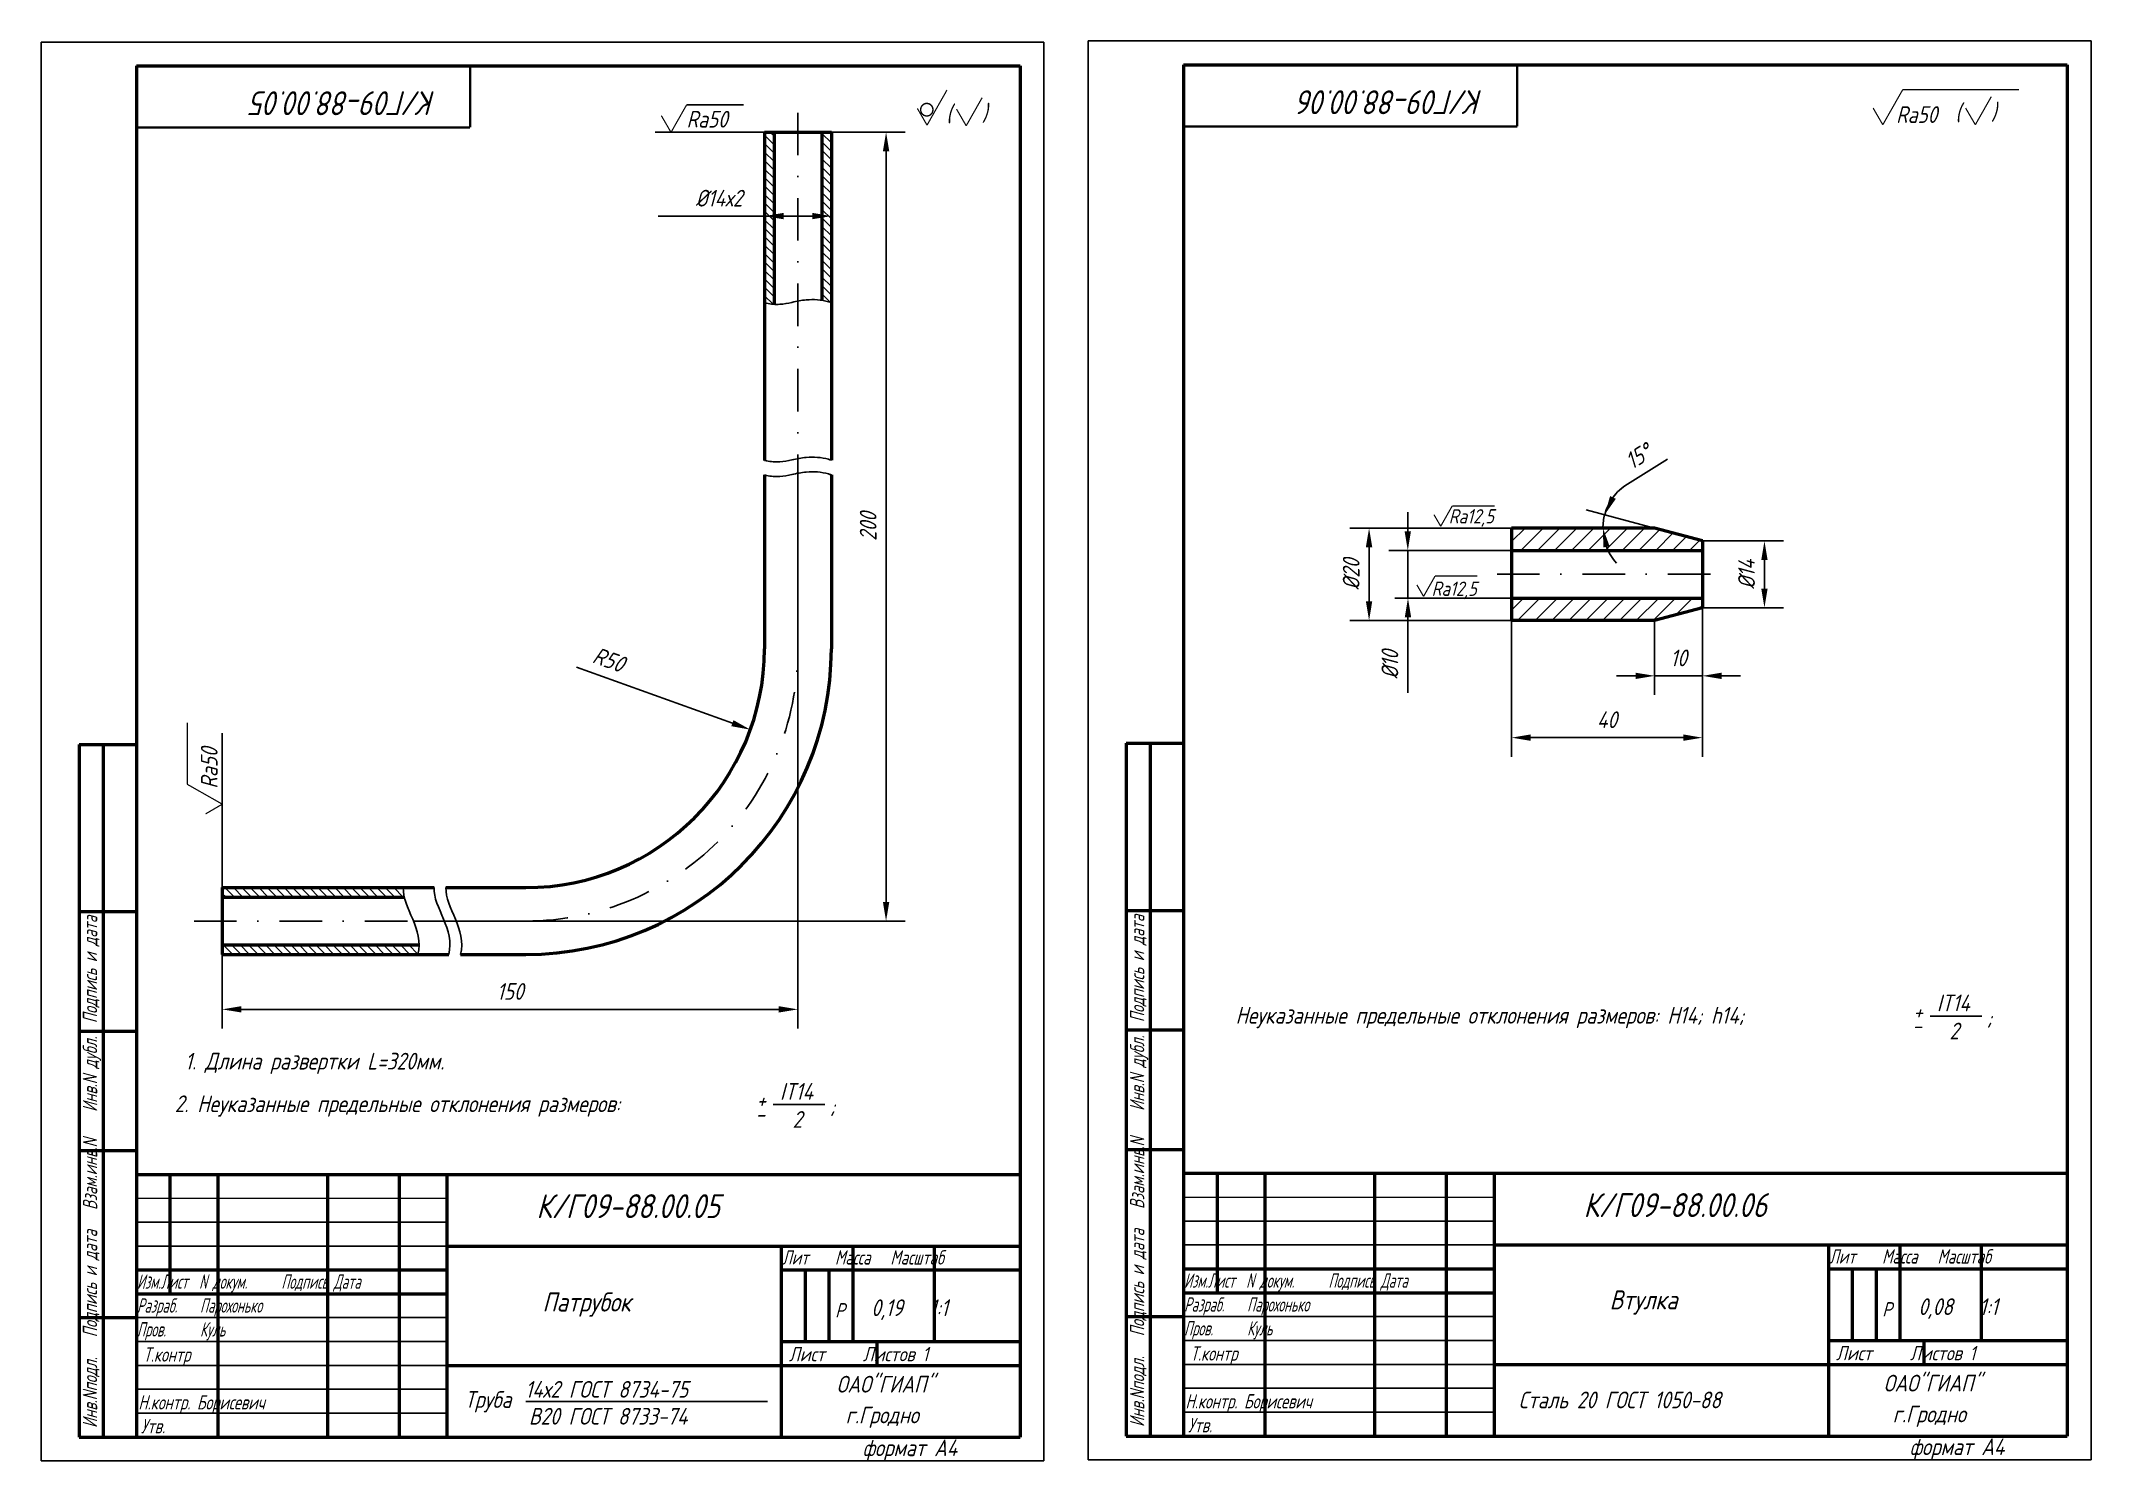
# Model space of a CAD drawing. Header units: inches. Extents: x 1065 to 7392, y 1020 to 3127.
# Drawn here: x 6845.6 to 7274.9, y 2294.4 to 2591.6 of the extents above; entities that cross this region are included whole.
import ezdxf

# ---------------------------------------------------------------- set-up
doc = ezdxf.new("R2010")
doc.units = ezdxf.units.IN
doc.header["$LTSCALE"] = 0.7
doc.header["$MEASUREMENT"] = 0
doc.linetypes.add('DASHDOT', pattern=[25.4, 12.7, -6.35, 0, -6.35])
doc.linetypes.add('HIDDEN', pattern=[9.525, 6.35, -3.175])
doc.styles.add('ROMANC', font='romanc', dxfattribs={"width": 0.8, "oblique": 15, "height": 3.5})
doc.styles.get("Standard").update_dxf_attribs({"font": 'romand.shx', "width": 0.8, "oblique": 15, "height": 3.5})
doc.dimstyles.get("Standard").update_dxf_attribs({"dimtxt": 3.5, "dimasz": 4, "dimexe": 4, "dimexo": 0, "dimgap": 2, "dimtad": 1, "dimdec": 0, "dimdsep": 46, "dimtxsty": 'Standard', "dimcen": 0.09, "dimadec": 0, "dimazin": 0, "dimtfac": 1, "dimtdec": 0, "dimtmove": 0, "dimatfit": 3, "dimfxl": 0, "dimtolj": 1, "dimtzin": 0, "dimlwd": 25, "dimlwe": 25, "dimarcsym": 0})

msp = doc.modelspace()

# ---------------------------------------------------------------- texts
at = {"style": 'ROMANC', "oblique": 15, "width": 0.8}
for s, p in [('(', (7035.2, 2574.7)), (')', (7042.69, 2574.84)), ('(', (7246.5, 2574.92)), (')', (7254, 2575.05))]:
    msp.add_text(s, height=3.5, dxfattribs=at).set_placement(p)
at = {"lineweight": 35, "char_height": 5, "width": 116.2188, "attachment_point": 1, "rotation": 180}
for s, insert in [('К/Г09-88.00.05 ', (6928.38, 2576.1)), ('К/Г09-88.00.06 ', (7147.64, 2576.31))]:
    msp.add_mtext(s, dxfattribs=dict(at, insert=insert))
at = {"lineweight": 25, "attachment_point": 1}
for s, insert, char_height, width in [('Ra50', (6980.82, 2577), 3.5, 29.1251), ('Ra50', (7234.1, 2577.97), 3.5, 29.1251), ('Ra12,5', (7140.42, 2493.63), 3, 25.3892), ('Ra12,5', (7136.84, 2478.48), 3, 25.3892), ('IT14', (7242.64, 2392.03), 3.5, 19.7907), (' Неуказанные предельные отклонения размеров: H14; h14; ', (7093.93, 2389.44), 3.5, 158.004), ('+', (7237.69, 2390.21), 3.5, 4.3989), (';', (7253.08, 2388.87), 3.5, 9.0235), ('-', (7237.47, 2387.28), 3.5, 6.6548), ('2', (7245.26, 2386.15), 3.5, 17.1446), ('1. Длина развертки L=320мм.', (6875.8, 2379.84), 3.5, 98.3226), ('2. Неуказанные предельные отклонения размеров:  ', (6873.65, 2370.92), 3.5, 158.004), ('+', (6995.45, 2371.69), 3.5, 4.3989), ('IT14', (7000.4, 2373.51), 3.5, 19.7907), ('-', (6995.23, 2368.76), 3.5, 6.6548), ('2', (7003.02, 2367.64), 3.5, 17.1446), (';', (7010.84, 2370.36), 3.5, 9.0235), ('{\\W0.7;Лит    Масса   Масштаб}', (7000.84, 2338.51), 3, 48.3624), ('{\\W0.7;Лит    Масса   Масштаб}', (7220.1, 2338.72), 3, 48.3624), ('{\\W0.6; Изм.Лист  N докум.      Подпись Дата\\P Разраб.    Парохонько\\P Пров.      Куль}', (6864.57, 2333.45), 3, 75.9719), ('{\\W0.6; Изм.Лист  N докум.      Подпись Дата\\P Разраб.    Парохонько\\P Пров.      Куль}', (7083.83, 2333.67), 3, 75.9719), ('Р', (7011.93, 2327.44), 3, 4.7355), ('0,19   1:1', (7019.5, 2328.23), 3.5, 30.5998), ('Р', (7231.19, 2327.65), 3, 4.7355), ('0,08   1:1', (7238.76, 2328.45), 3.5, 30.5998), ('{\\W0.7;Т.контр}', (6867.08, 2318.19), 3, 65.7648), ('Лист     Листов 1', (7002.25, 2318.27), 3, 49.4707), ('{\\W0.7;Т.контр}', (7086.34, 2318.41), 3, 65.7648), ('Лист     Листов 1', (7221.51, 2318.48), 3, 49.4707), ('14х2 ГОСТ 8734-75', (6947.04, 2311.15), 3.5, 73.1572), ('{\\W0.7; Н.контр. Борисевич}', (6864.63, 2308.18), 3, 40.546), ('Труба', (6934.38, 2309.02), 3.5, 36.5786), ('В20 ГОСТ 8733-74', (6947.81, 2305.51), 3.5, 72.5735), ('г.Гродно', (7014.14, 2305.78), 3.5, 35.0627), ('{\\W0.7; Н.контр. Борисевич}', (7083.89, 2308.4), 3, 40.546), ('Сталь 20 ГОСТ 1050-88', (7155.05, 2308.93), 3.5, 67.3789), ('г.Гродно', (7233.4, 2305.99), 3.5, 35.0627), ('{\\W0.7;Утв.     }', (6866.57, 2303.19), 3, 39.2217), ('{\\W0.7;Утв.     }', (7085.83, 2303.4), 3, 39.2217), ('формат А4', (7017.67, 2298.91), 3.5, 32.7454), ('формат А4', (7236.93, 2299.13), 3.5, 32.7454)]:
    msp.add_mtext(s, dxfattribs=dict(at, insert=insert, char_height=char_height, width=width))
at = {"lineweight": 25, "char_height": 3.5, "attachment_point": 5}
for s, insert in [('\\A1;%%C14х2', (6987.61, 2558.72)), ('\\A1;150', (6943.88, 2392.68))]:
    msp.add_mtext(s, dxfattribs=dict(at, insert=insert))
at = {"lineweight": 25, "char_height": 3.5, "attachment_point": 5, "rotation": 90}
for s, insert in [('\\A1;200', (7018.85, 2489.98)), ('\\A1;%%C20', (7119.99, 2480)), ('\\A1;%%C10', (7128.1, 2461.09))]:
    msp.add_mtext(s, dxfattribs=dict(at, insert=insert))
at = {"lineweight": 25, "attachment_point": 1, "rotation": 90}
for s, insert, char_height, width in [('Ra50', (6879.12, 2435.12), 3.5, 29.1251), ('{\\W0.7; Инв.Nподл.   Подпись и дата   Взам.инв.N    Инв.N дубл.  Подпись и дата}', (6854.41, 2299.92), 3, 144.2887), ('{\\W0.7; Инв.Nподл.   Подпись и дата   Взам.инв.N    Инв.N дубл.  Подпись и дата}', (7073.67, 2300.13), 3, 144.2887)]:
    msp.add_mtext(s, dxfattribs=dict(at, insert=insert, char_height=char_height, width=width))
at = {"lineweight": 35, "attachment_point": 1}
for s, insert, char_height, width in [('К/Г09-88.00.05', (6949.38, 2350.24), 5, 116.2188), ('К/Г09-88.00.06', (7168.64, 2350.46), 5, 116.2188), ('ОАО"ГИАП"', (7012.23, 2312.22), 3.5, 36.171), ('ОАО"ГИАП"', (7231.49, 2312.44), 3.5, 36.171)]:
    msp.add_mtext(s, dxfattribs=dict(at, insert=insert, char_height=char_height, width=width))
at = {"lineweight": 30, "char_height": 4, "width": 61.9449, "attachment_point": 1}
for s, insert in [('Патрубок ', (6950.66, 2329.68)), ('Втулка ', (7174.1, 2330.13))]:
    msp.add_mtext(s, dxfattribs=dict(at, insert=insert))

# ---------------------------------------------------------------- blocks, each defined once
blk = doc.blocks.new('*D294')
at = {"color": 0, "lineweight": 25}
blk.add_line((6957.77, 2460.59), (6990.43, 2448.83), dxfattribs=at)
blk.add_solid([(6990.65, 2449.46), (6990.2, 2448.2), (6994.19, 2447.47)], dxfattribs=at)
at = {"layer": 'DEFPOINTS', "color": 0, "lineweight": 25}
for p in [(6947.14, 2464.41), (6994.19, 2447.47)]:
    blk.add_point(p, dxfattribs=at)
at = {"color": 0, "lineweight": 25, "insert": (6964.54, 2462.13), "char_height": 3.5, "attachment_point": 5, "rotation": 340.2011}
blk.add_mtext('\\A1;R50', dxfattribs=at)
blk = doc.blocks.new('*D423')
at = {"color": 0, "lineweight": 25}
for p, q in [((7177.86, 2498.89), (7186.26, 2504.07)), ((7183.54, 2489.67), (7169.22, 2493.51))]:
    blk.add_line(p, q, dxfattribs=at)
for start, end in [(121.662, 165), (122.4436, 143.7218), (165, 180), (201.2782, 222.5564)]:
    blk.add_arc((7183.54, 2489.67), 10.83, start, end, dxfattribs=at)
for points in [[(7175.41, 2495.79), (7174.21, 2496.37), (7173.08, 2492.48)], [(7172.79, 2485.62), (7174.1, 2485.86), (7172.71, 2489.67)]]:
    blk.add_solid(points, dxfattribs=at)
at = {"layer": 'DEFPOINTS', "color": 0, "lineweight": 25}
for p in [(7172.75, 2490.62), (7153.57, 2489.67), (7183.54, 2489.67), (7183.54, 2489.67), (7193.54, 2486.99)]:
    blk.add_point(p, dxfattribs=at)
at = {"color": 0, "lineweight": 25, "insert": (7180.09, 2504.68), "char_height": 3.5, "attachment_point": 5, "rotation": 31.662}
blk.add_mtext('\\A1;15°', dxfattribs=at)
blk = doc.blocks.new('*D424')
at = {"color": 0, "lineweight": 25}
for p, q in [((7193.54, 2486.99), (7210.53, 2486.99)), ((7206.53, 2482.99), (7206.53, 2477)), ((7193.54, 2473), (7210.53, 2473))]:
    blk.add_line(p, q, dxfattribs=at)
for points in [[(7205.86, 2482.99), (7207.19, 2482.99), (7206.53, 2486.99)], [(7205.86, 2477), (7207.19, 2477), (7206.53, 2473)]]:
    blk.add_solid(points, dxfattribs=at)
at = {"layer": 'DEFPOINTS', "color": 0, "lineweight": 25}
for p in [(7193.54, 2486.99), (7193.54, 2473), (7206.53, 2473)]:
    blk.add_point(p, dxfattribs=at)
at = {"color": 0, "lineweight": 25, "insert": (7202.78, 2480), "char_height": 3.5, "attachment_point": 5, "rotation": 90}
blk.add_mtext('\\A1;%%C14', dxfattribs=at)
blk = doc.blocks.new('*D425')
at = {"color": 0, "lineweight": 25}
for p, q in [((7193.54, 2473), (7193.54, 2454.74)), ((7183.54, 2470.32), (7183.54, 2454.74)), ((7179.54, 2458.74), (7175.54, 2458.74)), ((7193.54, 2458.74), (7183.54, 2458.74)), ((7197.54, 2458.74), (7201.54, 2458.74))]:
    blk.add_line(p, q, dxfattribs=at)
for points in [[(7179.54, 2459.4), (7179.54, 2458.07), (7183.54, 2458.74)], [(7197.54, 2459.4), (7197.54, 2458.07), (7193.54, 2458.74)]]:
    blk.add_solid(points, dxfattribs=at)
at = {"layer": 'DEFPOINTS', "color": 0, "lineweight": 25}
for p in [(7193.54, 2473), (7183.54, 2470.32), (7183.54, 2458.74)]:
    blk.add_point(p, dxfattribs=at)
at = {"color": 0, "lineweight": 25, "insert": (7188.54, 2462.49), "char_height": 3.5, "attachment_point": 5}
blk.add_mtext('\\A1;10', dxfattribs=at)
blk = doc.blocks.new('*D422')
at = {"color": 0, "lineweight": 25}
for p, q in [((7193.54, 2473), (7193.54, 2441.8)), ((7153.57, 2470.32), (7153.57, 2441.8)), ((7157.57, 2445.8), (7189.54, 2445.8))]:
    blk.add_line(p, q, dxfattribs=at)
for points in [[(7157.57, 2446.47), (7157.57, 2445.14), (7153.57, 2445.8)], [(7189.54, 2446.47), (7189.54, 2445.14), (7193.54, 2445.8)]]:
    blk.add_solid(points, dxfattribs=at)
at = {"layer": 'DEFPOINTS', "color": 0, "lineweight": 25}
for p in [(7193.54, 2473), (7153.57, 2470.32), (7193.54, 2445.8)]:
    blk.add_point(p, dxfattribs=at)
at = {"color": 0, "lineweight": 25, "insert": (7173.56, 2449.55), "char_height": 3.5, "attachment_point": 5}
blk.add_mtext('\\A1;40', dxfattribs=at)

# ---------------------------------------------------------------- dimensions: what is measured, and where the dimension line sits
at = {"lineweight": 25}
dim = msp.add_angular_dim_2l(base=(7172.75, 2490.62), line1=((7183.54, 2489.67), (7153.57, 2489.67)), line2=((7193.54, 2486.99), (7183.54, 2489.67)), dimstyle='Standard', dxfattribs=at)
dim.commit()
dim.dimension.update_dxf_attribs({"geometry": '*D423', "text_midpoint": (7180.09, 2504.68)})
dim = msp.add_linear_dim(base=(7206.53, 2473), p1=(7193.54, 2486.99), p2=(7193.54, 2473), angle=90, text='%%C14', dimstyle='Standard', dxfattribs=at)
dim.commit()
dim.dimension.update_dxf_attribs({"geometry": '*D424', "text_midpoint": (7202.78, 2480)})
for base, p1, p2, picture, middle in [((7193.54, 2445.8), (7153.57, 2470.32), (7193.54, 2473), '*D422', (7173.56, 2449.55)), ((7183.54, 2458.74), (7193.54, 2473), (7183.54, 2470.32), '*D425', (7188.54, 2462.49))]:
    dim = msp.add_linear_dim(base=base, p1=p1, p2=p2, dimstyle='Standard', dxfattribs=at)
    dim.commit()
    dim.dimension.update_dxf_attribs({"geometry": picture, "text_midpoint": middle})
dim = msp.add_radius_dim(center=(6947.14, 2464.41), mpoint=(6994.19, 2447.47), dimstyle='Standard', dxfattribs=at)
dim.commit()
dim.dimension.update_dxf_attribs({"geometry": '*D294', "text_midpoint": (6963.27, 2458.61), "dimtype": 164})

# ---------------------------------------------------------------- hatches: boundary and pattern name
at = {"lineweight": 25}
h = msp.add_hatch(dxfattribs=at)
h.set_pattern_fill('ANSI31', color=256, scale=10, angle=90, style=0)
h.set_pattern_definition([(135, (2430.4257, 3072.7463), (-0.88388348, -0.88388348), [])])
h.paths.add_polyline_path([(6999.14, 2554.97), (6997.14, 2554.97), (6997.14, 2550.97), (6997.14, 2536.81, 0.005854), (6997.58, 2536.71, 0.039188), (6999.14, 2536.5)])
h.paths.add_polyline_path([(7011.14, 2572.55), (7009.14, 2572.55), (7009.14, 2537.33, -0.02754), (7010.54, 2537.03, -0.007414), (7011.14, 2536.86)])
h.paths.add_polyline_path([(6999.14, 2572.55), (6997.14, 2572.55), (6997.14, 2554.97), (6999.14, 2554.97)])
edge = h.paths.add_edge_path()
edge.add_spline(control_points=[(6924.56, 2400.41), (6924.74, 2401.09), (6924.82, 2401.75), (6924.82, 2402.41)], knot_values=[29.152697, 29.152697, 29.152697, 29.152697, 30.972982, 30.972982, 30.972982, 30.972982], degree=3, periodic=0)
edge.add_line((6924.82, 2402.41), (6883.61, 2402.41))
edge.add_line((6883.61, 2402.41), (6883.61, 2400.41))
edge.add_line((6883.61, 2400.41), (6924.56, 2400.41))
edge = h.paths.add_edge_path()
edge.add_spline(control_points=[(6921.73, 2412.41), (6921.56, 2413.09), (6921.47, 2413.75), (6921.5, 2414.41)], knot_values=[16.89827, 16.89827, 16.89827, 16.89827, 19.106376, 19.106376, 19.106376, 19.106376], degree=3, periodic=0)
edge.add_line((6921.5, 2414.41), (6883.61, 2414.41))
edge.add_line((6883.61, 2414.41), (6883.61, 2412.41))
edge.add_line((6883.61, 2412.41), (6921.73, 2412.41))

# ---------------------------------------------------------------- linework, layer by layer
for p, q in [((6845.65, 2591.4), (6845.65, 2294.4)), ((6845.65, 2591.4), (7055.65, 2591.4)), ((7055.65, 2591.4), (7055.65, 2294.4)), ((7064.91, 2591.62), (7064.91, 2294.62)), ((7064.91, 2591.62), (7274.91, 2591.62)), ((7274.91, 2591.62), (7274.91, 2294.62)), ((7011.14, 2572.55), (6997.14, 2572.55)), ((6997.14, 2572.55), (6997.14, 2536.5)), ((7011.14, 2572.55), (6997.14, 2572.55)), ((6997.14, 2572.55), (7011.14, 2572.55)), ((7011.14, 2572.55), (7011.14, 2564.19)), ((7011.14, 2544.19), (7011.14, 2522.5)), ((6845.65, 2294.4), (7055.65, 2294.4)), ((7064.91, 2294.62), (7274.91, 2294.62))]:
    msp.add_line(p, q)
at = {"lineweight": 50}
for p, q in [((6865.65, 2586.4), (6865.65, 2299.4)), ((6865.65, 2586.4), (7050.65, 2586.4)), ((7050.65, 2586.4), (7050.65, 2299.4)), ((7084.91, 2586.62), (7084.91, 2299.62)), ((7084.91, 2586.62), (7269.91, 2586.62)), ((7269.91, 2586.62), (7269.91, 2299.62)), ((6997.14, 2572.55), (6997.14, 2503.84)), ((6997.14, 2572.55), (7011.14, 2572.55)), ((6999.14, 2572.55), (6999.14, 2536.5)), ((7009.14, 2572.55), (7009.14, 2537.33)), ((7011.14, 2572.55), (7011.14, 2503.89)), ((6997.14, 2500.78), (6997.14, 2464.41)), ((7011.14, 2500.82), (7011.14, 2464.41)), ((7153.57, 2489.67), (7153.57, 2470.32)), ((7183.54, 2489.67), (7153.57, 2489.67)), ((7193.54, 2486.99), (7183.54, 2489.67)), ((7153.57, 2485), (7193.54, 2485)), ((7153.57, 2475), (7193.54, 2475)), ((7193.54, 2473), (7183.54, 2470.32)), ((7183.54, 2470.32), (7153.57, 2470.32)), ((6853.65, 2444.4), (6853.65, 2299.4)), ((6853.65, 2444.4), (6865.65, 2444.4)), ((6858.65, 2444.4), (6858.65, 2299.4)), ((7072.91, 2444.62), (7072.91, 2299.62)), ((7072.91, 2444.62), (7084.91, 2444.62)), ((7077.91, 2444.62), (7077.91, 2299.62)), ((6883.61, 2414.41), (6921.5, 2414.41)), ((6883.61, 2414.41), (6927.95, 2414.41)), ((6930.44, 2414.41), (6947.14, 2414.41)), ((6853.65, 2409.4), (6865.65, 2409.4)), ((6883.61, 2412.41), (6921.73, 2412.41)), ((7072.91, 2409.62), (7084.91, 2409.62)), ((6883.61, 2402.41), (6924.82, 2402.41)), ((6883.61, 2400.41), (6924.56, 2400.41)), ((6883.61, 2400.41), (6931.02, 2400.41)), ((6933.5, 2400.41), (6947.14, 2400.41)), ((6853.65, 2384.4), (6865.65, 2384.4)), ((7072.91, 2384.62), (7084.91, 2384.62)), ((6853.65, 2359.4), (6865.65, 2359.4)), ((7072.91, 2359.62), (7084.91, 2359.62)), ((6865.65, 2354.4), (7050.65, 2354.4)), ((6872.65, 2354.4), (6872.65, 2329.4)), ((6882.65, 2354.4), (6882.65, 2299.4)), ((6905.65, 2354.4), (6905.65, 2299.4)), ((6920.65, 2354.4), (6920.65, 2299.4)), ((6930.65, 2354.4), (6930.65, 2299.4)), ((7084.91, 2354.62), (7269.91, 2354.62)), ((7091.91, 2354.62), (7091.91, 2329.62)), ((7101.91, 2354.62), (7101.91, 2299.62)), ((7124.91, 2354.62), (7124.91, 2299.62)), ((7139.91, 2354.62), (7139.91, 2299.62)), ((7149.91, 2354.62), (7149.91, 2299.62)), ((7219.91, 2339.62), (7219.91, 2299.62)), ((7234.91, 2339.62), (7234.91, 2319.62)), ((7251.91, 2339.62), (7251.91, 2319.62)), ((7000.65, 2339.4), (7000.65, 2299.4)), ((7015.65, 2339.4), (7015.65, 2319.4)), ((7032.65, 2339.4), (7032.65, 2319.4)), ((6865.65, 2334.4), (6930.65, 2334.4)), ((7000.65, 2334.4), (7050.65, 2334.4)), ((7005.65, 2334.4), (7005.65, 2319.4)), ((7010.65, 2334.4), (7010.65, 2319.4)), ((7084.91, 2334.62), (7149.91, 2334.62)), ((7219.91, 2334.62), (7269.91, 2334.62)), ((7224.91, 2334.62), (7224.91, 2319.62)), ((7229.91, 2334.62), (7229.91, 2319.62)), ((6865.65, 2329.4), (6930.65, 2329.4)), ((7084.91, 2329.62), (7149.91, 2329.62)), ((6853.65, 2324.4), (6865.65, 2324.4)), ((7072.91, 2324.62), (7084.91, 2324.62)), ((7000.65, 2319.4), (7050.65, 2319.4)), ((7020.65, 2319.4), (7020.65, 2314.4)), ((7219.91, 2319.62), (7269.91, 2319.62)), ((7239.91, 2319.62), (7239.91, 2314.62)), ((6853.65, 2299.4), (7050.65, 2299.4)), ((7072.91, 2299.62), (7269.91, 2299.62))]:
    msp.add_line(p, q, dxfattribs=at)
at = {"linetype": 'DASHDOT'}
for p, q in [((7004.14, 2576.61), (7004.14, 2464.41)), ((7150.57, 2480), (7196.82, 2480)), ((6877.72, 2407.41), (6947.14, 2407.41))]:
    msp.add_line(p, q, dxfattribs=at)
at = {"lineweight": 25}
for p, q in [((6974.25, 2572.55), (6998.14, 2572.55)), ((6997.14, 2572.55), (6997.14, 2550.97)), ((7011.14, 2572.55), (7011.14, 2550.97)), ((7011.14, 2572.55), (7026.6, 2572.55)), ((7022.6, 2568.55), (7022.6, 2411.41)), ((6974.9, 2554.97), (7007.14, 2554.97)), ((7004.14, 2501.15), (7004.14, 2384.93)), ((7131.85, 2489), (7131.85, 2493)), ((7153.57, 2489.67), (7119.74, 2489.67)), ((7123.74, 2485.67), (7123.74, 2474.32)), ((7153.57, 2486.83), (7156.41, 2489.67)), ((7155.49, 2485), (7160.17, 2489.67)), ((7159.03, 2485), (7163.58, 2489.56)), ((7162.56, 2485), (7167.24, 2489.67)), ((7166.1, 2485), (7170.77, 2489.67)), ((7169.63, 2485), (7174.31, 2489.67)), ((7173.17, 2485), (7177.84, 2489.67)), ((7176.71, 2485), (7181.38, 2489.67)), ((7180.24, 2485), (7184.62, 2489.38)), ((7183.78, 2485), (7187.41, 2488.64)), ((7187.31, 2485), (7190.2, 2487.89)), ((7190.85, 2485), (7192.99, 2487.14)), ((7153.57, 2485), (7127.85, 2485)), ((7131.85, 2485), (7131.85, 2475)), ((7163.54, 2485), (7161.54, 2485)), ((7153.57, 2475), (7129.14, 2475)), ((7153.57, 2472.51), (7156.07, 2475)), ((7154.82, 2470.32), (7159.5, 2475)), ((7158.49, 2470.32), (7163.17, 2475)), ((7159.57, 2474.94), (7159.63, 2475)), ((7163.54, 2475), (7159.57, 2475)), ((7162.03, 2470.32), (7166.71, 2475)), ((7165.56, 2470.32), (7170.24, 2475)), ((7169.1, 2470.32), (7173.78, 2475)), ((7172.63, 2470.32), (7177.31, 2475)), ((7176.17, 2470.32), (7180.85, 2475)), ((7179.7, 2470.32), (7184.38, 2475)), ((7183.24, 2470.32), (7187.92, 2475)), ((7187.96, 2471.5), (7191.45, 2475)), ((7192.79, 2472.8), (7193.54, 2473.55)), ((7153.57, 2470.32), (7119.74, 2470.32)), ((7131.85, 2471), (7131.85, 2455.17)), ((6883.61, 2414.41), (6883.61, 2446.76)), ((6883.61, 2414.41), (6883.61, 2400.41)), ((6923.65, 2407.41), (7026.6, 2407.41)), ((6883.61, 2400.41), (6883.61, 2384.93)), ((7000.14, 2388.93), (6887.61, 2388.93)), ((7241.2, 2387.51), (7252.02, 2387.51)), ((6998.96, 2368.99), (7009.78, 2368.99)), ((6865.65, 2344.4), (6930.65, 2344.4)), ((7084.91, 2344.62), (7149.91, 2344.62)), ((7084.91, 2339.62), (7149.91, 2339.62)), ((6865.65, 2339.4), (6930.65, 2339.4)), ((6865.65, 2324.4), (6930.65, 2324.4)), ((7084.91, 2324.62), (7149.91, 2324.62)), ((6865.65, 2319.4), (6930.65, 2319.4)), ((7084.91, 2319.62), (7149.91, 2319.62)), ((6865.65, 2314.4), (6930.65, 2314.4)), ((7084.91, 2314.62), (7149.91, 2314.62)), ((7084.91, 2309.62), (7149.91, 2309.62)), ((6865.65, 2309.4), (6930.65, 2309.4)), ((6947.16, 2306.84), (6997.75, 2306.84)), ((6865.65, 2304.4), (6930.65, 2304.4)), ((7084.91, 2304.62), (7149.91, 2304.62))]:
    msp.add_line(p, q, dxfattribs=at)
at = {"linetype": 'HIDDEN', "lineweight": 25}
for p, q in [((6997.14, 2564.06), (6997.14, 2544.28)), ((7011.14, 2564.27), (7011.14, 2543.7))]:
    msp.add_line(p, q, dxfattribs=at)
at = {"linetype": 'Continuous', "lineweight": 50}
for p, q in [((7193.54, 2487), (7193.54, 2473)), ((6883.61, 2414.41), (6883.61, 2400.41))]:
    msp.add_line(p, q, dxfattribs=at)
at = {"lineweight": 15}
for p, q in [((6865.65, 2349.4), (6930.65, 2349.4)), ((7084.91, 2349.62), (7149.91, 2349.62))]:
    msp.add_line(p, q, dxfattribs=at)
at = {"color": 1, "lineweight": 50}
for p, q in [((7149.91, 2339.62), (7269.91, 2339.62)), ((6930.65, 2339.4), (7050.65, 2339.4)), ((6930.65, 2314.4), (7050.65, 2314.4)), ((7149.91, 2314.62), (7269.91, 2314.62))]:
    msp.add_line(p, q, dxfattribs=at)
for points, const_width in [([(6935.5, 2573.52), (6935.5, 2586.52)], 0.5), ([(7154.76, 2573.73), (7154.76, 2586.73)], 0.5), ([(7031.18, 2574.01), (7035.35, 2581.35)], 0.25), ([(7039.38, 2573.87), (7042.72, 2579.76)], 0.25), ([(7231.31, 2574.09), (7235.48, 2581.43)], 0.25), ([(7235.48, 2581.43), (7259.84, 2581.43)], 0.3), ([(7250.69, 2574.09), (7254.03, 2579.97)], 0.25), ([(6975.54, 2576), (6977.57, 2572.5)], 0.25), ([(6977.57, 2572.5), (6980.84, 2578.26)], 0.25), ([(6980.84, 2578.26), (6992.76, 2578.26)], 0.3), ([(7029.15, 2577.51), (7031.18, 2574.01)], 0.25), ([(7037.35, 2577.37), (7039.38, 2573.87)], 0.25), ([(7229.28, 2577.59), (7231.31, 2574.09)], 0.25), ([(7248.65, 2577.59), (7250.69, 2574.09)], 0.25), ([(6865.5, 2573.52), (6935.5, 2573.52)], 0.5), ([(7084.76, 2573.73), (7154.76, 2573.73)], 0.5), ([(7138.74, 2490.05), (7141.15, 2494.3)], 0.25), ([(7141.15, 2494.3), (7150.02, 2494.3)], 0.3), ([(7137.33, 2492.47), (7138.74, 2490.05)], 0.25), ([(7133.75, 2477.78), (7135.15, 2475.37)], 0.25), ([(7135.15, 2475.37), (7137.56, 2479.62)], 0.25), ([(7137.56, 2479.62), (7146.43, 2479.62)], 0.3), ([(6876.27, 2436.04), (6876.27, 2448.92)], 0.3), ([(6883.61, 2431.88), (6876.27, 2436.04)], 0.25), ([(6880.11, 2429.84), (6883.61, 2431.88)], 0.25)]:
    msp.add_lwpolyline(points, dxfattribs=dict(const_width=const_width))
at = {"const_width": 0.3}
for points in [[(7032.41, 2577.24, 1.02775), (7029.85, 2577.24, 1.02775)], [(7032.41, 2577.24, -1.02775), (7029.85, 2577.24, -1.02775)]]:
    msp.add_lwpolyline(points, format="xyb", dxfattribs=at)
for points in [[(6997.14, 2536.81, 0.005854), (6997.58, 2536.71, 0.069654), (7000.37, 2536.51, 0.045006), (7002.9, 2536.91, -0.037919), (7005.89, 2537.43, -0.090658), (7010.54, 2537.03, -0.007414), (7011.14, 2536.86)], [(6997.14, 2503.84, 0.005854), (6997.58, 2503.74, 0.069654), (7000.37, 2503.54, 0.045006), (7002.9, 2503.94, -0.037919), (7005.89, 2504.46, -0.090658), (7010.54, 2504.06, -0.007414), (7011.14, 2503.89)], [(6997.14, 2500.78, 0.005854), (6997.58, 2500.68, 0.069654), (7000.37, 2500.48, 0.045006), (7002.9, 2500.88, -0.037919), (7005.89, 2501.4, -0.090658), (7010.54, 2501, -0.007414), (7011.14, 2500.82)]]:
    msp.add_lwpolyline(points, format="xyb")
at = {"lineweight": 50}
for radius in [50, 64]:
    msp.add_arc((6947.14, 2464.41), radius, 270, 0, dxfattribs=at)
at = {"linetype": 'DASHDOT', "lineweight": 25}
msp.add_arc((6947.14, 2464.41), 57, 270, 0, dxfattribs=at)
at = {"lineweight": 25}
for points in [[(6921.5, 2414.41), (6921.33, 2410.22), (6925.95, 2405.65), (6924.56, 2400.41)], [(6927.95, 2414.41), (6927.78, 2410.22), (6932.4, 2405.65), (6931.02, 2400.41)], [(6930.44, 2414.41), (6930.27, 2410.22), (6934.88, 2405.65), (6933.5, 2400.41)]]:
    msp.add_open_spline(points, degree=3, dxfattribs=at)
for points in [[(7021.94, 2568.55), (7023.27, 2568.55), (7022.6, 2572.55)], [(7001.14, 2555.64), (7001.14, 2554.31), (6997.14, 2554.97)], [(7007.14, 2555.64), (7007.14, 2554.31), (7011.14, 2554.97)], [(7123.07, 2485.67), (7124.4, 2485.67), (7123.74, 2489.67)], [(7131.18, 2489), (7132.51, 2489), (7131.85, 2485)], [(7123.07, 2474.32), (7124.4, 2474.32), (7123.74, 2470.32)], [(7131.22, 2471), (7132.55, 2471), (7131.89, 2475)], [(7021.94, 2411.41), (7023.27, 2411.41), (7022.6, 2407.41)], [(6887.61, 2389.6), (6887.61, 2388.27), (6883.61, 2388.93)], [(7000.14, 2389.6), (7000.14, 2388.27), (7004.14, 2388.93)]]:
    msp.add_solid(points, dxfattribs=at)
at = {"layer": 'DEFPOINTS', "color": 0, "linetype": 'ByBlock'}
for p in [(6998.13, 2572.12), (6883.99, 2445.7)]:
    msp.add_point(p, dxfattribs=at)

msp.set_redraw_order([(e.dxf.handle, doc.entitydb.next_handle()) for e in msp.query("TEXT MTEXT ATTDEF DIMENSION ARC_DIMENSION")])  # texts and dimensions are drawn at this point

doc.saveas('drawing.dxf')
